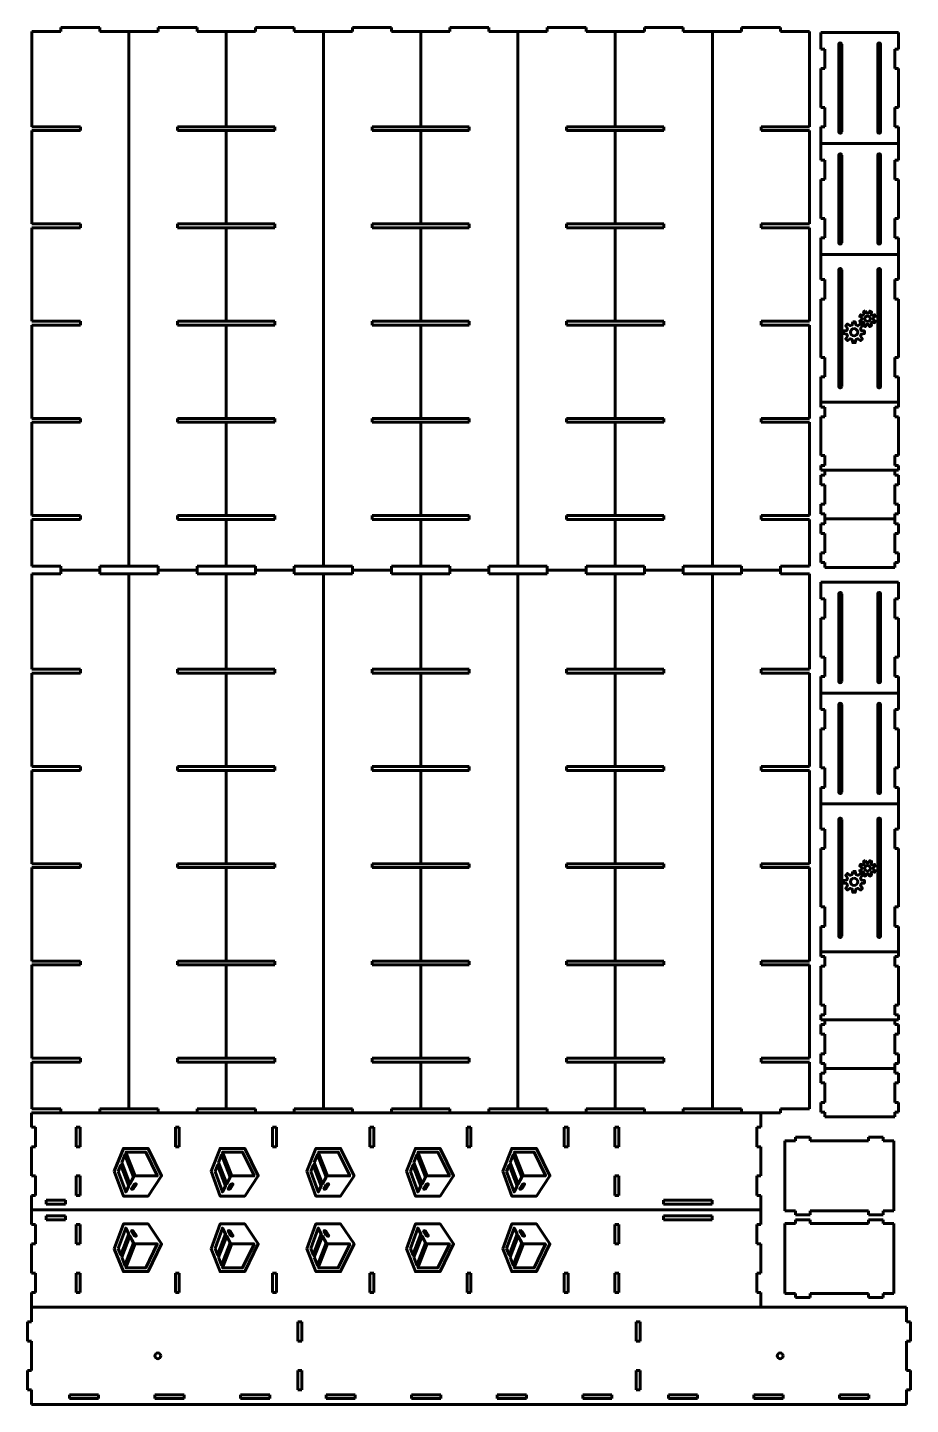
# Model space of a CAD drawing. Header units: millimetres. Extents: x -957 to -49, y -1472 to -56.
import ezdxf

# ---------------------------------------------------------------- set-up
doc = ezdxf.new("R2010")
doc.units = ezdxf.units.MM
doc.linetypes.add('K5LT_BASIC', pattern=[0])

# ---------------------------------------------------------------- blocks, each defined once
blk = doc.blocks.new('U0')
at = {"color": 150, "linetype": 'K5LT_BASIC', "lineweight": 60, "true_color": 0x0080ff}
for points, knots in [([(-95.2, -347.5), (-95.2, -347.5), (-97.1, -348.3), (-97.1, -348.3), (-96.6, -350.7), (-96.6, -350.7), (-97.1, -351), (-97.5, -351.5), (-97.8, -352), (-97.8, -352), (-100.2, -351.4), (-100.2, -351.4), (-101, -353.3), (-101, -353.3), (-99, -354.6), (-99, -354.6), (-99, -355.2), (-99, -355.8), (-99, -356.4), (-99, -356.4), (-101, -357.7), (-101, -357.7), (-100.3, -359.6), (-100.3, -359.6), (-97.8, -359), (-97.8, -359), (-97.5, -359.5), (-97.1, -359.9), (-96.6, -360.3), (-96.6, -360.3), (-97.2, -362.7), (-97.2, -362.7), (-95.3, -363.5), (-95.3, -363.5), (-93.9, -361.4), (-93.9, -361.4), (-93.4, -361.5), (-92.8, -361.5), (-92.2, -361.4), (-92.2, -361.4), (-90.9, -363.5), (-90.9, -363.5), (-89, -362.7), (-89, -362.7), (-89.5, -360.3), (-89.5, -360.3), (-89.1, -360), (-88.7, -359.5), (-88.3, -359), (-88.3, -359), (-85.9, -359.6), (-85.9, -359.6), (-85.1, -357.7), (-85.1, -357.7), (-87.2, -356.4), (-87.2, -356.4), (-87.1, -355.8), (-87.1, -355.2), (-87.2, -354.7), (-87.2, -354.7), (-85.1, -353.3), (-85.1, -353.3), (-85.9, -351.4), (-85.9, -351.4), (-88.3, -352), (-88.3, -352), (-88.6, -351.5), (-89, -351.1), (-89.5, -350.7), (-89.5, -350.7), (-88.9, -348.4), (-88.9, -348.4), (-90.8, -347.6), (-90.8, -347.6), (-92.1, -349.6), (-92.1, -349.6), (-92.7, -349.5), (-93.3, -349.5), (-93.9, -349.6), (-93.9, -349.6), (-95.2, -347.5), (-95.2, -347.5)], [0, 0, 0, 0, 0.03125, 0.03125, 0.0625, 0.0625, 0.0625, 0.09375, 0.09375, 0.09375, 0.125, 0.125, 0.15625, 0.15625, 0.1875, 0.1875, 0.1875, 0.21875, 0.21875, 0.21875, 0.25, 0.25, 0.28125, 0.28125, 0.3125, 0.3125, 0.3125, 0.34375, 0.34375, 0.34375, 0.375, 0.375, 0.40625, 0.40625, 0.4375, 0.4375, 0.4375, 0.46875, 0.46875, 0.46875, 0.5, 0.5, 0.53125, 0.53125, 0.5625, 0.5625, 0.5625, 0.59375, 0.59375, 0.59375, 0.625, 0.625, 0.65625, 0.65625, 0.6875, 0.6875, 0.6875, 0.71875, 0.71875, 0.71875, 0.75, 0.75, 0.78125, 0.78125, 0.8125, 0.8125, 0.8125, 0.84375, 0.84375, 0.84375, 0.875, 0.875, 0.90625, 0.90625, 0.9375, 0.9375, 0.9375, 0.96875, 0.96875, 0.96875, 1, 1, 1, 1]), ([(-93, -352.7), (-92.7, -352.7), (-92.3, -352.7), (-91.9, -352.9), (-90.5, -353.5), (-89.8, -355.1), (-91, -358.1), (-92.7, -358.7), (-95.6, -357.5), (-96.3, -355.9), (-95.7, -354.4), (-95.2, -353.3), (-94.2, -352.7), (-93, -352.7)], [0, 0, 0, 0, 0.2, 0.2, 0.2, 0.4, 0.4, 0.6, 0.6, 0.8, 0.8, 0.8, 1, 1, 1, 1]), ([(-108.3, -358.7), (-108.3, -358.7), (-108.8, -361.9), (-108.8, -361.9), (-109.6, -362.1), (-110.3, -362.4), (-111, -362.7), (-111, -362.7), (-113.6, -360.9), (-113.6, -360.9), (-115.5, -362.8), (-115.5, -362.8), (-113.7, -365.4), (-113.7, -365.4), (-114, -366), (-114.3, -366.8), (-114.5, -367.6), (-114.5, -367.6), (-117.7, -368.1), (-117.7, -368.1), (-117.7, -370.7), (-117.7, -370.7), (-114.5, -371.3), (-114.5, -371.3), (-114.3, -372.1), (-114.1, -372.8), (-113.7, -373.4), (-113.7, -373.4), (-115.5, -376), (-115.5, -376), (-113.6, -377.9), (-113.6, -377.9), (-111, -376.1), (-111, -376.1), (-110.3, -376.5), (-109.6, -376.8), (-108.8, -377), (-108.8, -377), (-108.3, -380.1), (-108.3, -380.1), (-105.7, -380.1), (-105.7, -380.1), (-105.1, -377), (-105.1, -377), (-104.3, -376.8), (-103.6, -376.5), (-103, -376.1), (-103, -376.1), (-100.3, -377.9), (-100.3, -377.9), (-98.4, -376), (-98.4, -376), (-100.3, -373.4), (-100.3, -373.4), (-99.9, -372.8), (-99.7, -372.1), (-99.5, -371.3), (-99.5, -371.3), (-96.3, -370.7), (-96.3, -370.7), (-96.3, -368.1), (-96.3, -368.1), (-99.5, -367.6), (-99.5, -367.6), (-99.7, -366.8), (-99.9, -366.1), (-100.3, -365.4), (-100.3, -365.4), (-98.5, -362.8), (-98.5, -362.8), (-100.4, -360.9), (-100.4, -360.9), (-103, -362.8), (-103, -362.8), (-103.6, -362.4), (-104.3, -362.1), (-105.1, -361.9), (-105.1, -361.9), (-105.7, -358.7), (-105.7, -358.7), (-108.3, -358.7), (-108.3, -358.7)], [0, 0, 0, 0, 0.03125, 0.03125, 0.03125, 0.0625, 0.0625, 0.0625, 0.09375, 0.09375, 0.125, 0.125, 0.15625, 0.15625, 0.15625, 0.1875, 0.1875, 0.1875, 0.21875, 0.21875, 0.25, 0.25, 0.28125, 0.28125, 0.28125, 0.3125, 0.3125, 0.3125, 0.34375, 0.34375, 0.375, 0.375, 0.40625, 0.40625, 0.40625, 0.4375, 0.4375, 0.4375, 0.46875, 0.46875, 0.5, 0.5, 0.53125, 0.53125, 0.53125, 0.5625, 0.5625, 0.5625, 0.59375, 0.59375, 0.625, 0.625, 0.65625, 0.65625, 0.65625, 0.6875, 0.6875, 0.6875, 0.71875, 0.71875, 0.75, 0.75, 0.78125, 0.78125, 0.78125, 0.8125, 0.8125, 0.8125, 0.84375, 0.84375, 0.875, 0.875, 0.90625, 0.90625, 0.90625, 0.9375, 0.9375, 0.9375, 0.96875, 0.96875, 1, 1, 1, 1]), ([(-107, -365.7), (-104.9, -365.7), (-103.2, -367.3), (-103.2, -371.5), (-104.9, -373.2), (-109, -373.2), (-110.7, -371.5), (-110.7, -367.3), (-109, -365.7), (-107, -365.7)], [0, 0, 0, 0, 0.25, 0.25, 0.5, 0.5, 0.75, 0.75, 1, 1, 1, 1]), ([(-95.2, -912.7), (-95.2, -912.7), (-97.1, -913.5), (-97.1, -913.5), (-96.6, -915.8), (-96.6, -915.8), (-97.1, -916.2), (-97.5, -916.6), (-97.8, -917.1), (-97.8, -917.1), (-100.2, -916.5), (-100.2, -916.5), (-101, -918.4), (-101, -918.4), (-99, -919.7), (-99, -919.7), (-99, -920.3), (-99, -920.9), (-99, -921.5), (-99, -921.5), (-101, -922.8), (-101, -922.8), (-100.3, -924.7), (-100.3, -924.7), (-97.8, -924.2), (-97.8, -924.2), (-97.5, -924.7), (-97.1, -925), (-96.6, -925.4), (-96.6, -925.4), (-97.2, -927.8), (-97.2, -927.8), (-95.3, -928.6), (-95.3, -928.6), (-93.9, -926.5), (-93.9, -926.5), (-93.4, -926.6), (-92.8, -926.6), (-92.2, -926.5), (-92.2, -926.5), (-90.9, -928.6), (-90.9, -928.6), (-89, -927.8), (-89, -927.8), (-89.5, -925.4), (-89.5, -925.4), (-89.1, -925.1), (-88.7, -924.7), (-88.3, -924.2), (-88.3, -924.2), (-85.9, -924.7), (-85.9, -924.7), (-85.1, -922.8), (-85.1, -922.8), (-87.2, -921.5), (-87.2, -921.5), (-87.1, -921), (-87.1, -920.4), (-87.2, -919.8), (-87.2, -919.8), (-85.1, -918.5), (-85.1, -918.5), (-85.9, -916.6), (-85.9, -916.6), (-88.3, -917.1), (-88.3, -917.1), (-88.6, -916.7), (-89, -916.2), (-89.5, -915.9), (-89.5, -915.9), (-88.9, -913.5), (-88.9, -913.5), (-90.8, -912.7), (-90.8, -912.7), (-92.1, -914.8), (-92.1, -914.8), (-92.7, -914.7), (-93.3, -914.7), (-93.9, -914.8), (-93.9, -914.8), (-95.2, -912.7), (-95.2, -912.7)], [0, 0, 0, 0, 0.03125, 0.03125, 0.0625, 0.0625, 0.0625, 0.09375, 0.09375, 0.09375, 0.125, 0.125, 0.15625, 0.15625, 0.1875, 0.1875, 0.1875, 0.21875, 0.21875, 0.21875, 0.25, 0.25, 0.28125, 0.28125, 0.3125, 0.3125, 0.3125, 0.34375, 0.34375, 0.34375, 0.375, 0.375, 0.40625, 0.40625, 0.4375, 0.4375, 0.4375, 0.46875, 0.46875, 0.46875, 0.5, 0.5, 0.53125, 0.53125, 0.5625, 0.5625, 0.5625, 0.59375, 0.59375, 0.59375, 0.625, 0.625, 0.65625, 0.65625, 0.6875, 0.6875, 0.6875, 0.71875, 0.71875, 0.71875, 0.75, 0.75, 0.78125, 0.78125, 0.8125, 0.8125, 0.8125, 0.84375, 0.84375, 0.84375, 0.875, 0.875, 0.90625, 0.90625, 0.9375, 0.9375, 0.9375, 0.96875, 0.96875, 0.96875, 1, 1, 1, 1]), ([(-93, -917.8), (-92.7, -917.8), (-92.3, -917.9), (-91.9, -918), (-90.5, -918.6), (-89.8, -920.3), (-91, -923.2), (-92.7, -923.9), (-95.6, -922.7), (-96.3, -921), (-95.7, -919.5), (-95.2, -918.4), (-94.2, -917.8), (-93, -917.8)], [0, 0, 0, 0, 0.2, 0.2, 0.2, 0.4, 0.4, 0.6, 0.6, 0.8, 0.8, 0.8, 1, 1, 1, 1]), ([(-108.3, -923.9), (-108.3, -923.9), (-108.8, -927), (-108.8, -927), (-109.6, -927.2), (-110.3, -927.5), (-111, -927.9), (-111, -927.9), (-113.6, -926), (-113.6, -926), (-115.5, -927.9), (-115.5, -927.9), (-113.7, -930.5), (-113.7, -930.5), (-114, -931.2), (-114.3, -931.9), (-114.5, -932.7), (-114.5, -932.7), (-117.7, -933.2), (-117.7, -933.2), (-117.7, -935.9), (-117.7, -935.9), (-114.5, -936.4), (-114.5, -936.4), (-114.3, -937.2), (-114.1, -937.9), (-113.7, -938.6), (-113.7, -938.6), (-115.5, -941.2), (-115.5, -941.2), (-113.6, -943.1), (-113.6, -943.1), (-111, -941.2), (-111, -941.2), (-110.3, -941.6), (-109.6, -941.9), (-108.8, -942.1), (-108.8, -942.1), (-108.3, -945.3), (-108.3, -945.3), (-105.7, -945.3), (-105.7, -945.3), (-105.1, -942.1), (-105.1, -942.1), (-104.3, -941.9), (-103.6, -941.6), (-103, -941.2), (-103, -941.2), (-100.3, -943.1), (-100.3, -943.1), (-98.4, -941.2), (-98.4, -941.2), (-100.3, -938.6), (-100.3, -938.6), (-99.9, -937.9), (-99.7, -937.2), (-99.5, -936.4), (-99.5, -936.4), (-96.3, -935.9), (-96.3, -935.9), (-96.3, -933.2), (-96.3, -933.2), (-99.5, -932.7), (-99.5, -932.7), (-99.7, -931.9), (-99.9, -931.2), (-100.3, -930.6), (-100.3, -930.6), (-98.5, -927.9), (-98.5, -927.9), (-100.4, -926), (-100.4, -926), (-103, -927.9), (-103, -927.9), (-103.6, -927.5), (-104.3, -927.2), (-105.1, -927), (-105.1, -927), (-105.7, -923.9), (-105.7, -923.9), (-108.3, -923.9), (-108.3, -923.9)], [0, 0, 0, 0, 0.03125, 0.03125, 0.03125, 0.0625, 0.0625, 0.0625, 0.09375, 0.09375, 0.125, 0.125, 0.15625, 0.15625, 0.15625, 0.1875, 0.1875, 0.1875, 0.21875, 0.21875, 0.25, 0.25, 0.28125, 0.28125, 0.28125, 0.3125, 0.3125, 0.3125, 0.34375, 0.34375, 0.375, 0.375, 0.40625, 0.40625, 0.40625, 0.4375, 0.4375, 0.4375, 0.46875, 0.46875, 0.5, 0.5, 0.53125, 0.53125, 0.53125, 0.5625, 0.5625, 0.5625, 0.59375, 0.59375, 0.625, 0.625, 0.65625, 0.65625, 0.65625, 0.6875, 0.6875, 0.6875, 0.71875, 0.71875, 0.75, 0.75, 0.78125, 0.78125, 0.78125, 0.8125, 0.8125, 0.8125, 0.84375, 0.84375, 0.875, 0.875, 0.90625, 0.90625, 0.90625, 0.9375, 0.9375, 0.9375, 0.96875, 0.96875, 1, 1, 1, 1]), ([(-107, -930.8), (-104.9, -930.8), (-103.2, -932.5), (-103.2, -936.6), (-104.9, -938.3), (-109, -938.3), (-110.7, -936.6), (-110.7, -932.5), (-109, -930.8), (-107, -930.8)], [0, 0, 0, 0, 0.25, 0.25, 0.5, 0.5, 0.75, 0.75, 1, 1, 1, 1])]:
    blk.add_open_spline(points, degree=3, knots=knots, dxfattribs=at)
blk = doc.blocks.new('U1')
at = {"color": 150, "linetype": 'K5LT_BASIC', "lineweight": 60, "true_color": 0x0080ff}
for p, q in [((-804.9, -1207), (-800.9, -1207)), ((-700.9, -1207), (-704.9, -1207)), ((-604.9, -1207), (-600.9, -1207)), ((-500.9, -1207), (-504.9, -1207))]:
    blk.add_line(p, q, dxfattribs=at)
for points, knots in [([(-867.7, -1232.2), (-867.7, -1232.2), (-858.4, -1208.7), (-858.4, -1208.7), (-833, -1208.7), (-833, -1208.7), (-819.1, -1237), (-819.1, -1237), (-833, -1257.8), (-833, -1257.8), (-858.4, -1257.8), (-858.4, -1257.8), (-867.7, -1232.2), (-867.7, -1232.2)], [0, 0, 0, 0, 0.166667, 0.166667, 0.333333, 0.333333, 0.5, 0.5, 0.666667, 0.666667, 0.833333, 0.833333, 1, 1, 1, 1]), ([(-860.1, -1223.3), (-860.1, -1223.3), (-851.6, -1245.2), (-851.6, -1245.2), (-847.9, -1238.2), (-847.9, -1238.2), (-856.9, -1215.2), (-856.9, -1215.2), (-860.1, -1223.3), (-860.1, -1223.3)], [0, 0, 0, 0, 0.25, 0.25, 0.5, 0.5, 0.75, 0.75, 1, 1, 1, 1]), ([(-855.9, -1212.6), (-855.9, -1212.6), (-846.3, -1237), (-846.3, -1237), (-823.6, -1237), (-823.6, -1237), (-823.5, -1236.7), (-823.5, -1236.7), (-835.4, -1212.5), (-835.4, -1212.5), (-855.8, -1212.5), (-855.8, -1212.5), (-855.9, -1212.6), (-855.9, -1212.6)], [0, 0, 0, 0, 0.166667, 0.166667, 0.333333, 0.333333, 0.5, 0.5, 0.666667, 0.666667, 0.833333, 0.833333, 1, 1, 1, 1]), ([(-768.2, -1232.2), (-768.2, -1232.2), (-758.9, -1208.7), (-758.9, -1208.7), (-733.5, -1208.7), (-733.5, -1208.7), (-719.6, -1237), (-719.6, -1237), (-733.5, -1257.8), (-733.5, -1257.8), (-758.9, -1257.8), (-758.9, -1257.8), (-768.2, -1232.2), (-768.2, -1232.2)], [0, 0, 0, 0, 0.166667, 0.166667, 0.333333, 0.333333, 0.5, 0.5, 0.666667, 0.666667, 0.833333, 0.833333, 1, 1, 1, 1]), ([(-760.6, -1223.3), (-760.6, -1223.3), (-752.1, -1245.2), (-752.1, -1245.2), (-748.4, -1238.2), (-748.4, -1238.2), (-757.4, -1215.2), (-757.4, -1215.2), (-760.6, -1223.3), (-760.6, -1223.3)], [0, 0, 0, 0, 0.25, 0.25, 0.5, 0.5, 0.75, 0.75, 1, 1, 1, 1]), ([(-756.3, -1212.6), (-756.3, -1212.6), (-746.8, -1237), (-746.8, -1237), (-724.1, -1237), (-724.1, -1237), (-723.9, -1236.7), (-723.9, -1236.7), (-735.9, -1212.5), (-735.9, -1212.5), (-756.3, -1212.5), (-756.3, -1212.5), (-756.3, -1212.6), (-756.3, -1212.6)], [0, 0, 0, 0, 0.166667, 0.166667, 0.333333, 0.333333, 0.5, 0.5, 0.666667, 0.666667, 0.833333, 0.833333, 1, 1, 1, 1]), ([(-669.7, -1232.2), (-669.7, -1232.2), (-660.4, -1208.7), (-660.4, -1208.7), (-635, -1208.7), (-635, -1208.7), (-621.1, -1237), (-621.1, -1237), (-635, -1257.8), (-635, -1257.8), (-660.4, -1257.8), (-660.4, -1257.8), (-669.7, -1232.2), (-669.7, -1232.2)], [0, 0, 0, 0, 0.166667, 0.166667, 0.333333, 0.333333, 0.5, 0.5, 0.666667, 0.666667, 0.833333, 0.833333, 1, 1, 1, 1]), ([(-662.1, -1223.3), (-662.1, -1223.3), (-653.6, -1245.2), (-653.6, -1245.2), (-649.9, -1238.2), (-649.9, -1238.2), (-658.9, -1215.2), (-658.9, -1215.2), (-662.1, -1223.3), (-662.1, -1223.3)], [0, 0, 0, 0, 0.25, 0.25, 0.5, 0.5, 0.75, 0.75, 1, 1, 1, 1]), ([(-657.9, -1212.6), (-657.9, -1212.6), (-648.3, -1237), (-648.3, -1237), (-625.7, -1237), (-625.7, -1237), (-625.5, -1236.7), (-625.5, -1236.7), (-637.4, -1212.5), (-637.4, -1212.5), (-657.8, -1212.5), (-657.8, -1212.5), (-657.9, -1212.6), (-657.9, -1212.6)], [0, 0, 0, 0, 0.166667, 0.166667, 0.333333, 0.333333, 0.5, 0.5, 0.666667, 0.666667, 0.833333, 0.833333, 1, 1, 1, 1]), ([(-567.3, -1232.2), (-567.3, -1232.2), (-558, -1208.7), (-558, -1208.7), (-532.6, -1208.7), (-532.6, -1208.7), (-518.7, -1237), (-518.7, -1237), (-532.6, -1257.8), (-532.6, -1257.8), (-558, -1257.8), (-558, -1257.8), (-567.3, -1232.2), (-567.3, -1232.2)], [0, 0, 0, 0, 0.166667, 0.166667, 0.333333, 0.333333, 0.5, 0.5, 0.666667, 0.666667, 0.833333, 0.833333, 1, 1, 1, 1]), ([(-559.7, -1223.3), (-559.7, -1223.3), (-551.2, -1245.2), (-551.2, -1245.2), (-547.5, -1238.2), (-547.5, -1238.2), (-556.5, -1215.2), (-556.5, -1215.2), (-559.7, -1223.3), (-559.7, -1223.3)], [0, 0, 0, 0, 0.25, 0.25, 0.5, 0.5, 0.75, 0.75, 1, 1, 1, 1]), ([(-555.5, -1212.6), (-555.5, -1212.6), (-545.9, -1237), (-545.9, -1237), (-523.2, -1237), (-523.2, -1237), (-523.1, -1236.7), (-523.1, -1236.7), (-535, -1212.5), (-535, -1212.5), (-555.4, -1212.5), (-555.4, -1212.5), (-555.5, -1212.6), (-555.5, -1212.6)], [0, 0, 0, 0, 0.166667, 0.166667, 0.333333, 0.333333, 0.5, 0.5, 0.666667, 0.666667, 0.833333, 0.833333, 1, 1, 1, 1]), ([(-468.3, -1232.2), (-468.3, -1232.2), (-459, -1208.7), (-459, -1208.7), (-433.6, -1208.7), (-433.6, -1208.7), (-419.7, -1237), (-419.7, -1237), (-433.6, -1257.8), (-433.6, -1257.8), (-459, -1257.8), (-459, -1257.8), (-468.3, -1232.2), (-468.3, -1232.2)], [0, 0, 0, 0, 0.166667, 0.166667, 0.333333, 0.333333, 0.5, 0.5, 0.666667, 0.666667, 0.833333, 0.833333, 1, 1, 1, 1]), ([(-460.7, -1223.3), (-460.7, -1223.3), (-452.2, -1245.2), (-452.2, -1245.2), (-448.5, -1238.2), (-448.5, -1238.2), (-457.5, -1215.2), (-457.5, -1215.2), (-460.7, -1223.3), (-460.7, -1223.3)], [0, 0, 0, 0, 0.25, 0.25, 0.5, 0.5, 0.75, 0.75, 1, 1, 1, 1]), ([(-456.5, -1212.6), (-456.5, -1212.6), (-446.9, -1237), (-446.9, -1237), (-424.3, -1237), (-424.3, -1237), (-424.1, -1236.7), (-424.1, -1236.7), (-436, -1212.5), (-436, -1212.5), (-456.4, -1212.5), (-456.4, -1212.5), (-456.5, -1212.6), (-456.5, -1212.6)], [0, 0, 0, 0, 0.166667, 0.166667, 0.333333, 0.333333, 0.5, 0.5, 0.666667, 0.666667, 0.833333, 0.833333, 1, 1, 1, 1]), ([(-863.6, -1232.3), (-863.6, -1232.3), (-856, -1253.5), (-856, -1253.5), (-852.8, -1247.5), (-852.8, -1247.5), (-861.1, -1226), (-861.1, -1226), (-863.6, -1232.3), (-863.6, -1232.3)], [0, 0, 0, 0, 0.25, 0.25, 0.5, 0.5, 0.75, 0.75, 1, 1, 1, 1]), ([(-764.1, -1232.3), (-764.1, -1232.3), (-756.5, -1253.5), (-756.5, -1253.5), (-753.3, -1247.5), (-753.3, -1247.5), (-761.6, -1226), (-761.6, -1226), (-764.1, -1232.3), (-764.1, -1232.3)], [0, 0, 0, 0, 0.25, 0.25, 0.5, 0.5, 0.75, 0.75, 1, 1, 1, 1]), ([(-665.6, -1232.3), (-665.6, -1232.3), (-658, -1253.5), (-658, -1253.5), (-654.8, -1247.5), (-654.8, -1247.5), (-663.1, -1226), (-663.1, -1226), (-665.6, -1232.3), (-665.6, -1232.3)], [0, 0, 0, 0, 0.25, 0.25, 0.5, 0.5, 0.75, 0.75, 1, 1, 1, 1]), ([(-563.2, -1232.3), (-563.2, -1232.3), (-555.6, -1253.5), (-555.6, -1253.5), (-552.4, -1247.5), (-552.4, -1247.5), (-560.7, -1226), (-560.7, -1226), (-563.2, -1232.3), (-563.2, -1232.3)], [0, 0, 0, 0, 0.25, 0.25, 0.5, 0.5, 0.75, 0.75, 1, 1, 1, 1]), ([(-464.2, -1232.3), (-464.2, -1232.3), (-456.6, -1253.5), (-456.6, -1253.5), (-453.4, -1247.5), (-453.4, -1247.5), (-461.7, -1226), (-461.7, -1226), (-464.2, -1232.3), (-464.2, -1232.3)], [0, 0, 0, 0, 0.25, 0.25, 0.5, 0.5, 0.75, 0.75, 1, 1, 1, 1]), ([(-850.1, -1250.3), (-850.1, -1250.6), (-849.9, -1250.8), (-849.4, -1250.8), (-848.9, -1250.8), (-848.1, -1250.5), (-847.8, -1250), (-847.8, -1250), (-845.3, -1246.2), (-845.3, -1246.2), (-844.9, -1245.6), (-845.2, -1245.1), (-846.5, -1245), (-847.4, -1245.5), (-847.7, -1246.1), (-847.7, -1246.1), (-850, -1249.9), (-850, -1249.9), (-850.1, -1250), (-850.1, -1250.2), (-850.1, -1250.3)], [0, 0, 0, 0, 0.142857, 0.142857, 0.142857, 0.285714, 0.285714, 0.285714, 0.428571, 0.428571, 0.428571, 0.571429, 0.571429, 0.714286, 0.714286, 0.714286, 0.857143, 0.857143, 0.857143, 1, 1, 1, 1]), ([(-750.6, -1250.3), (-750.6, -1250.6), (-750.4, -1250.8), (-749.9, -1250.8), (-749.3, -1250.8), (-748.6, -1250.5), (-748.3, -1250), (-748.3, -1250), (-745.8, -1246.2), (-745.8, -1246.2), (-745.4, -1245.6), (-745.6, -1245.1), (-747, -1245), (-747.8, -1245.5), (-748.2, -1246.1), (-748.2, -1246.1), (-750.4, -1249.9), (-750.4, -1249.9), (-750.5, -1250), (-750.6, -1250.2), (-750.6, -1250.3)], [0, 0, 0, 0, 0.142857, 0.142857, 0.142857, 0.285714, 0.285714, 0.285714, 0.428571, 0.428571, 0.428571, 0.571429, 0.571429, 0.714286, 0.714286, 0.714286, 0.857143, 0.857143, 0.857143, 1, 1, 1, 1]), ([(-652.1, -1250.3), (-652.1, -1250.6), (-651.9, -1250.8), (-651.5, -1250.8), (-650.9, -1250.8), (-650.1, -1250.5), (-649.8, -1250), (-649.8, -1250), (-647.3, -1246.2), (-647.3, -1246.2), (-646.9, -1245.6), (-647.2, -1245.1), (-648.5, -1245), (-649.4, -1245.5), (-649.7, -1246.1), (-649.7, -1246.1), (-652, -1249.9), (-652, -1249.9), (-652.1, -1250), (-652.1, -1250.2), (-652.1, -1250.3)], [0, 0, 0, 0, 0.142857, 0.142857, 0.142857, 0.285714, 0.285714, 0.285714, 0.428571, 0.428571, 0.428571, 0.571429, 0.571429, 0.714286, 0.714286, 0.714286, 0.857143, 0.857143, 0.857143, 1, 1, 1, 1]), ([(-549.7, -1250.3), (-549.7, -1250.6), (-549.5, -1250.8), (-549, -1250.8), (-548.4, -1250.8), (-547.7, -1250.5), (-547.4, -1250), (-547.4, -1250), (-544.9, -1246.2), (-544.9, -1246.2), (-544.5, -1245.6), (-544.8, -1245.1), (-546.1, -1245), (-547, -1245.5), (-547.3, -1246.1), (-547.3, -1246.1), (-549.6, -1249.9), (-549.6, -1249.9), (-549.6, -1250), (-549.7, -1250.2), (-549.7, -1250.3)], [0, 0, 0, 0, 0.142857, 0.142857, 0.142857, 0.285714, 0.285714, 0.285714, 0.428571, 0.428571, 0.428571, 0.571429, 0.571429, 0.714286, 0.714286, 0.714286, 0.857143, 0.857143, 0.857143, 1, 1, 1, 1]), ([(-450.7, -1250.3), (-450.7, -1250.6), (-450.5, -1250.8), (-450.1, -1250.8), (-449.5, -1250.8), (-448.7, -1250.5), (-448.4, -1250), (-448.4, -1250), (-445.9, -1246.2), (-445.9, -1246.2), (-445.5, -1245.6), (-445.8, -1245.1), (-447.1, -1245), (-448, -1245.5), (-448.3, -1246.1), (-448.3, -1246.1), (-450.6, -1249.9), (-450.6, -1249.9), (-450.7, -1250), (-450.7, -1250.2), (-450.7, -1250.3)], [0, 0, 0, 0, 0.142857, 0.142857, 0.142857, 0.285714, 0.285714, 0.285714, 0.428571, 0.428571, 0.428571, 0.571429, 0.571429, 0.714286, 0.714286, 0.714286, 0.857143, 0.857143, 0.857143, 1, 1, 1, 1])]:
    blk.add_open_spline(points, degree=3, knots=knots, dxfattribs=at)
blk = doc.blocks.new('U2')
at = {"color": 150, "linetype": 'K5LT_BASIC', "lineweight": 60, "true_color": 0x0080ff}
for p, q in [((-804.9, -1337), (-800.9, -1337)), ((-700.9, -1337), (-704.9, -1337)), ((-604.9, -1337), (-600.9, -1337)), ((-500.9, -1337), (-504.9, -1337))]:
    blk.add_line(p, q, dxfattribs=at)
for points, knots in [([(-867.7, -1311.9), (-867.7, -1311.9), (-858.4, -1335.4), (-858.4, -1335.4), (-833, -1335.4), (-833, -1335.4), (-819.1, -1307), (-819.1, -1307), (-833, -1286.3), (-833, -1286.3), (-858.4, -1286.3), (-858.4, -1286.3), (-867.7, -1311.9), (-867.7, -1311.9)], [0, 0, 0, 0, 0.166667, 0.166667, 0.333333, 0.333333, 0.5, 0.5, 0.666667, 0.666667, 0.833333, 0.833333, 1, 1, 1, 1]), ([(-768.2, -1311.9), (-768.2, -1311.9), (-758.9, -1335.4), (-758.9, -1335.4), (-733.5, -1335.4), (-733.5, -1335.4), (-719.6, -1307), (-719.6, -1307), (-733.5, -1286.3), (-733.5, -1286.3), (-758.9, -1286.3), (-758.9, -1286.3), (-768.2, -1311.9), (-768.2, -1311.9)], [0, 0, 0, 0, 0.166667, 0.166667, 0.333333, 0.333333, 0.5, 0.5, 0.666667, 0.666667, 0.833333, 0.833333, 1, 1, 1, 1]), ([(-669.7, -1311.9), (-669.7, -1311.9), (-660.4, -1335.4), (-660.4, -1335.4), (-635, -1335.4), (-635, -1335.4), (-621.1, -1307), (-621.1, -1307), (-635, -1286.3), (-635, -1286.3), (-660.4, -1286.3), (-660.4, -1286.3), (-669.7, -1311.9), (-669.7, -1311.9)], [0, 0, 0, 0, 0.166667, 0.166667, 0.333333, 0.333333, 0.5, 0.5, 0.666667, 0.666667, 0.833333, 0.833333, 1, 1, 1, 1]), ([(-567.3, -1311.9), (-567.3, -1311.9), (-558, -1335.4), (-558, -1335.4), (-532.6, -1335.4), (-532.6, -1335.4), (-518.7, -1307), (-518.7, -1307), (-532.6, -1286.3), (-532.6, -1286.3), (-558, -1286.3), (-558, -1286.3), (-567.3, -1311.9), (-567.3, -1311.9)], [0, 0, 0, 0, 0.166667, 0.166667, 0.333333, 0.333333, 0.5, 0.5, 0.666667, 0.666667, 0.833333, 0.833333, 1, 1, 1, 1]), ([(-468.3, -1311.9), (-468.3, -1311.9), (-459, -1335.4), (-459, -1335.4), (-433.6, -1335.4), (-433.6, -1335.4), (-419.7, -1307), (-419.7, -1307), (-433.6, -1286.3), (-433.6, -1286.3), (-459, -1286.3), (-459, -1286.3), (-468.3, -1311.9), (-468.3, -1311.9)], [0, 0, 0, 0, 0.166667, 0.166667, 0.333333, 0.333333, 0.5, 0.5, 0.666667, 0.666667, 0.833333, 0.833333, 1, 1, 1, 1]), ([(-863.6, -1311.8), (-863.6, -1311.8), (-856, -1290.6), (-856, -1290.6), (-852.8, -1296.6), (-852.8, -1296.6), (-861.1, -1318.1), (-861.1, -1318.1), (-863.6, -1311.8), (-863.6, -1311.8)], [0, 0, 0, 0, 0.25, 0.25, 0.5, 0.5, 0.75, 0.75, 1, 1, 1, 1]), ([(-860.1, -1320.7), (-860.1, -1320.7), (-851.6, -1298.8), (-851.6, -1298.8), (-847.9, -1305.9), (-847.9, -1305.9), (-856.9, -1328.9), (-856.9, -1328.9), (-860.1, -1320.7), (-860.1, -1320.7)], [0, 0, 0, 0, 0.25, 0.25, 0.5, 0.5, 0.75, 0.75, 1, 1, 1, 1]), ([(-850.1, -1293.8), (-850.1, -1293.5), (-849.9, -1293.3), (-849.4, -1293.3), (-848.9, -1293.3), (-848.1, -1293.6), (-847.8, -1294.1), (-847.8, -1294.1), (-845.3, -1297.9), (-845.3, -1297.9), (-844.9, -1298.5), (-845.2, -1299), (-846.5, -1299), (-847.4, -1298.6), (-847.7, -1298), (-847.7, -1298), (-850, -1294.2), (-850, -1294.2), (-850.1, -1294), (-850.1, -1293.9), (-850.1, -1293.8)], [0, 0, 0, 0, 0.142857, 0.142857, 0.142857, 0.285714, 0.285714, 0.285714, 0.428571, 0.428571, 0.428571, 0.571429, 0.571429, 0.714286, 0.714286, 0.714286, 0.857143, 0.857143, 0.857143, 1, 1, 1, 1]), ([(-764.1, -1311.8), (-764.1, -1311.8), (-756.5, -1290.6), (-756.5, -1290.6), (-753.3, -1296.6), (-753.3, -1296.6), (-761.6, -1318.1), (-761.6, -1318.1), (-764.1, -1311.8), (-764.1, -1311.8)], [0, 0, 0, 0, 0.25, 0.25, 0.5, 0.5, 0.75, 0.75, 1, 1, 1, 1]), ([(-760.6, -1320.7), (-760.6, -1320.7), (-752.1, -1298.8), (-752.1, -1298.8), (-748.4, -1305.9), (-748.4, -1305.9), (-757.4, -1328.9), (-757.4, -1328.9), (-760.6, -1320.7), (-760.6, -1320.7)], [0, 0, 0, 0, 0.25, 0.25, 0.5, 0.5, 0.75, 0.75, 1, 1, 1, 1]), ([(-750.6, -1293.8), (-750.6, -1293.5), (-750.4, -1293.3), (-749.9, -1293.3), (-749.3, -1293.3), (-748.6, -1293.6), (-748.3, -1294.1), (-748.3, -1294.1), (-745.8, -1297.9), (-745.8, -1297.9), (-745.4, -1298.5), (-745.6, -1299), (-747, -1299), (-747.8, -1298.6), (-748.2, -1298), (-748.2, -1298), (-750.4, -1294.2), (-750.4, -1294.2), (-750.5, -1294), (-750.6, -1293.9), (-750.6, -1293.8)], [0, 0, 0, 0, 0.142857, 0.142857, 0.142857, 0.285714, 0.285714, 0.285714, 0.428571, 0.428571, 0.428571, 0.571429, 0.571429, 0.714286, 0.714286, 0.714286, 0.857143, 0.857143, 0.857143, 1, 1, 1, 1]), ([(-665.6, -1311.8), (-665.6, -1311.8), (-658, -1290.6), (-658, -1290.6), (-654.8, -1296.6), (-654.8, -1296.6), (-663.1, -1318.1), (-663.1, -1318.1), (-665.6, -1311.8), (-665.6, -1311.8)], [0, 0, 0, 0, 0.25, 0.25, 0.5, 0.5, 0.75, 0.75, 1, 1, 1, 1]), ([(-662.1, -1320.7), (-662.1, -1320.7), (-653.6, -1298.8), (-653.6, -1298.8), (-649.9, -1305.9), (-649.9, -1305.9), (-658.9, -1328.9), (-658.9, -1328.9), (-662.1, -1320.7), (-662.1, -1320.7)], [0, 0, 0, 0, 0.25, 0.25, 0.5, 0.5, 0.75, 0.75, 1, 1, 1, 1]), ([(-652.1, -1293.8), (-652.1, -1293.5), (-651.9, -1293.3), (-651.5, -1293.3), (-650.9, -1293.3), (-650.1, -1293.6), (-649.8, -1294.1), (-649.8, -1294.1), (-647.3, -1297.9), (-647.3, -1297.9), (-646.9, -1298.5), (-647.2, -1299), (-648.5, -1299), (-649.4, -1298.6), (-649.7, -1298), (-649.7, -1298), (-652, -1294.2), (-652, -1294.2), (-652.1, -1294), (-652.1, -1293.9), (-652.1, -1293.8)], [0, 0, 0, 0, 0.142857, 0.142857, 0.142857, 0.285714, 0.285714, 0.285714, 0.428571, 0.428571, 0.428571, 0.571429, 0.571429, 0.714286, 0.714286, 0.714286, 0.857143, 0.857143, 0.857143, 1, 1, 1, 1]), ([(-563.2, -1311.8), (-563.2, -1311.8), (-555.6, -1290.6), (-555.6, -1290.6), (-552.4, -1296.6), (-552.4, -1296.6), (-560.7, -1318.1), (-560.7, -1318.1), (-563.2, -1311.8), (-563.2, -1311.8)], [0, 0, 0, 0, 0.25, 0.25, 0.5, 0.5, 0.75, 0.75, 1, 1, 1, 1]), ([(-559.7, -1320.7), (-559.7, -1320.7), (-551.2, -1298.8), (-551.2, -1298.8), (-547.5, -1305.9), (-547.5, -1305.9), (-556.5, -1328.9), (-556.5, -1328.9), (-559.7, -1320.7), (-559.7, -1320.7)], [0, 0, 0, 0, 0.25, 0.25, 0.5, 0.5, 0.75, 0.75, 1, 1, 1, 1]), ([(-549.7, -1293.8), (-549.7, -1293.5), (-549.5, -1293.3), (-549, -1293.3), (-548.4, -1293.3), (-547.7, -1293.6), (-547.4, -1294.1), (-547.4, -1294.1), (-544.9, -1297.9), (-544.9, -1297.9), (-544.5, -1298.5), (-544.8, -1299), (-546.1, -1299), (-547, -1298.6), (-547.3, -1298), (-547.3, -1298), (-549.6, -1294.2), (-549.6, -1294.2), (-549.6, -1294), (-549.7, -1293.9), (-549.7, -1293.8)], [0, 0, 0, 0, 0.142857, 0.142857, 0.142857, 0.285714, 0.285714, 0.285714, 0.428571, 0.428571, 0.428571, 0.571429, 0.571429, 0.714286, 0.714286, 0.714286, 0.857143, 0.857143, 0.857143, 1, 1, 1, 1]), ([(-464.2, -1311.8), (-464.2, -1311.8), (-456.6, -1290.6), (-456.6, -1290.6), (-453.4, -1296.6), (-453.4, -1296.6), (-461.7, -1318.1), (-461.7, -1318.1), (-464.2, -1311.8), (-464.2, -1311.8)], [0, 0, 0, 0, 0.25, 0.25, 0.5, 0.5, 0.75, 0.75, 1, 1, 1, 1]), ([(-460.7, -1320.7), (-460.7, -1320.7), (-452.2, -1298.8), (-452.2, -1298.8), (-448.5, -1305.9), (-448.5, -1305.9), (-457.5, -1328.9), (-457.5, -1328.9), (-460.7, -1320.7), (-460.7, -1320.7)], [0, 0, 0, 0, 0.25, 0.25, 0.5, 0.5, 0.75, 0.75, 1, 1, 1, 1]), ([(-450.7, -1293.8), (-450.7, -1293.5), (-450.5, -1293.3), (-450.1, -1293.3), (-449.5, -1293.3), (-448.7, -1293.6), (-448.4, -1294.1), (-448.4, -1294.1), (-445.9, -1297.9), (-445.9, -1297.9), (-445.5, -1298.5), (-445.8, -1299), (-447.1, -1299), (-448, -1298.6), (-448.3, -1298), (-448.3, -1298), (-450.6, -1294.2), (-450.6, -1294.2), (-450.7, -1294), (-450.7, -1293.9), (-450.7, -1293.8)], [0, 0, 0, 0, 0.142857, 0.142857, 0.142857, 0.285714, 0.285714, 0.285714, 0.428571, 0.428571, 0.428571, 0.571429, 0.571429, 0.714286, 0.714286, 0.714286, 0.857143, 0.857143, 0.857143, 1, 1, 1, 1]), ([(-855.9, -1331.5), (-855.9, -1331.5), (-846.3, -1307), (-846.3, -1307), (-823.6, -1307), (-823.6, -1307), (-823.5, -1307.3), (-823.5, -1307.3), (-835.4, -1331.6), (-835.4, -1331.6), (-855.8, -1331.6), (-855.8, -1331.6), (-855.9, -1331.5), (-855.9, -1331.5)], [0, 0, 0, 0, 0.166667, 0.166667, 0.333333, 0.333333, 0.5, 0.5, 0.666667, 0.666667, 0.833333, 0.833333, 1, 1, 1, 1]), ([(-756.3, -1331.5), (-756.3, -1331.5), (-746.8, -1307), (-746.8, -1307), (-724.1, -1307), (-724.1, -1307), (-723.9, -1307.3), (-723.9, -1307.3), (-735.9, -1331.6), (-735.9, -1331.6), (-756.3, -1331.6), (-756.3, -1331.6), (-756.3, -1331.5), (-756.3, -1331.5)], [0, 0, 0, 0, 0.166667, 0.166667, 0.333333, 0.333333, 0.5, 0.5, 0.666667, 0.666667, 0.833333, 0.833333, 1, 1, 1, 1]), ([(-657.9, -1331.5), (-657.9, -1331.5), (-648.3, -1307), (-648.3, -1307), (-625.7, -1307), (-625.7, -1307), (-625.5, -1307.3), (-625.5, -1307.3), (-637.4, -1331.6), (-637.4, -1331.6), (-657.8, -1331.6), (-657.8, -1331.6), (-657.9, -1331.5), (-657.9, -1331.5)], [0, 0, 0, 0, 0.166667, 0.166667, 0.333333, 0.333333, 0.5, 0.5, 0.666667, 0.666667, 0.833333, 0.833333, 1, 1, 1, 1]), ([(-555.5, -1331.5), (-555.5, -1331.5), (-545.9, -1307), (-545.9, -1307), (-523.2, -1307), (-523.2, -1307), (-523.1, -1307.3), (-523.1, -1307.3), (-535, -1331.6), (-535, -1331.6), (-555.4, -1331.6), (-555.4, -1331.6), (-555.5, -1331.5), (-555.5, -1331.5)], [0, 0, 0, 0, 0.166667, 0.166667, 0.333333, 0.333333, 0.5, 0.5, 0.666667, 0.666667, 0.833333, 0.833333, 1, 1, 1, 1]), ([(-456.5, -1331.5), (-456.5, -1331.5), (-446.9, -1307), (-446.9, -1307), (-424.3, -1307), (-424.3, -1307), (-424.1, -1307.3), (-424.1, -1307.3), (-436, -1331.6), (-436, -1331.6), (-456.4, -1331.6), (-456.4, -1331.6), (-456.5, -1331.5), (-456.5, -1331.5)], [0, 0, 0, 0, 0.166667, 0.166667, 0.333333, 0.333333, 0.5, 0.5, 0.666667, 0.666667, 0.833333, 0.833333, 1, 1, 1, 1])]:
    blk.add_open_spline(points, degree=3, knots=knots, dxfattribs=at)
blk = doc.blocks.new('U3')
at = {"color": 150, "linetype": 'K5LT_BASIC', "lineweight": 60, "true_color": 0x0080ff}
for p, q in [((-882.6, -56), (-922.6, -56)), ((-922.6, -56), (-922.6, -60)), ((-882.6, -60), (-882.6, -56)), ((-822.6, -56), (-822.6, -60)), ((-782.6, -56), (-822.6, -56)), ((-782.6, -60), (-782.6, -56)), ((-682.6, -56), (-722.6, -56)), ((-722.6, -56), (-722.6, -60)), ((-682.6, -60), (-682.6, -56)), ((-622.6, -56), (-622.6, -60)), ((-582.6, -56), (-622.6, -56)), ((-582.6, -60), (-582.6, -56)), ((-522.6, -56), (-522.6, -60)), ((-482.6, -56), (-522.6, -56)), ((-482.6, -60), (-482.6, -56)), ((-422.6, -56), (-422.6, -60)), ((-382.6, -56), (-422.6, -56)), ((-382.6, -60), (-382.6, -56)), ((-322.6, -56), (-322.6, -60)), ((-282.6, -56), (-322.6, -56)), ((-282.6, -60), (-282.6, -56)), ((-222.6, -56), (-222.6, -60)), ((-182.6, -56), (-222.6, -56)), ((-182.6, -60), (-182.6, -56)), ((-922.6, -60), (-952.6, -60)), ((-952.6, -60), (-952.6, -158)), ((-852.6, -60), (-882.6, -60)), ((-852.6, -610), (-852.6, -60)), ((-822.6, -60), (-852.6, -60)), ((-752.6, -60), (-782.6, -60)), ((-752.6, -158), (-752.6, -60)), ((-722.6, -60), (-752.6, -60)), ((-652.6, -60), (-682.6, -60)), ((-652.6, -610), (-652.6, -60)), ((-622.6, -60), (-652.6, -60)), ((-552.6, -60), (-582.6, -60)), ((-552.6, -158), (-552.6, -60)), ((-522.6, -60), (-552.6, -60)), ((-452.6, -60), (-482.6, -60)), ((-452.6, -610), (-452.6, -60)), ((-422.6, -60), (-452.6, -60)), ((-352.6, -60), (-382.6, -60)), ((-352.6, -158), (-352.6, -60)), ((-322.6, -60), (-352.6, -60)), ((-252.6, -60), (-282.6, -60)), ((-252.6, -610), (-252.6, -60)), ((-222.6, -60), (-252.6, -60)), ((-152.6, -60), (-182.6, -60)), ((-152.6, -158), (-152.6, -60)), ((-141.1, -78.3), (-141.1, -61.3)), ((-141.1, -61.3), (-61.1, -61.3)), ((-61.1, -61.3), (-61.1, -78.3)), ((-137.1, -78.3), (-141.1, -78.3)), ((-137.1, -98.3), (-137.1, -78.3)), ((-122.6, -73.3), (-122.6, -163.3)), ((-119.6, -163.3), (-119.6, -73.3)), ((-82.6, -163.3), (-82.6, -73.3)), ((-79.6, -73.3), (-79.6, -163.3)), ((-61.1, -78.3), (-65.1, -78.3)), ((-65.1, -78.3), (-65.1, -98.3)), ((-141.1, -138.3), (-141.1, -98.3)), ((-141.1, -98.3), (-137.1, -98.3)), ((-65.1, -98.3), (-61.1, -98.3)), ((-61.1, -98.3), (-61.1, -138.3)), ((-137.1, -138.3), (-141.1, -138.3)), ((-137.1, -158.3), (-137.1, -138.3)), ((-61.1, -138.3), (-65.1, -138.3)), ((-65.1, -138.3), (-65.1, -158.3)), ((-952.6, -158), (-902.6, -158)), ((-902.6, -162), (-952.6, -162)), ((-952.6, -162), (-952.6, -258)), ((-902.6, -158), (-902.6, -162)), ((-802.6, -162), (-802.6, -158)), ((-802.6, -158), (-752.6, -158)), ((-752.6, -162), (-802.6, -162)), ((-752.6, -158), (-702.6, -158)), ((-752.6, -258), (-752.6, -162)), ((-702.6, -162), (-752.6, -162)), ((-702.6, -158), (-702.6, -162)), ((-602.6, -162), (-602.6, -158)), ((-602.6, -158), (-552.6, -158)), ((-552.6, -162), (-602.6, -162)), ((-552.6, -158), (-502.6, -158)), ((-552.6, -258), (-552.6, -162)), ((-502.6, -162), (-552.6, -162)), ((-502.6, -158), (-502.6, -162)), ((-402.6, -162), (-402.6, -158)), ((-402.6, -158), (-352.6, -158)), ((-352.6, -162), (-402.6, -162)), ((-352.6, -158), (-302.6, -158)), ((-352.6, -258), (-352.6, -162)), ((-302.6, -162), (-352.6, -162)), ((-302.6, -158), (-302.6, -162)), ((-202.6, -162), (-202.6, -158)), ((-202.6, -158), (-152.6, -158)), ((-152.6, -162), (-202.6, -162)), ((-152.6, -258), (-152.6, -162)), ((-141.1, -175.3), (-141.1, -158.3)), ((-141.1, -158.3), (-137.1, -158.3)), ((-65.1, -158.3), (-61.1, -158.3)), ((-61.1, -158.3), (-61.1, -175.3)), ((-141.1, -192.3), (-141.1, -175.3)), ((-141.1, -175.3), (-61.1, -175.3)), ((-61.1, -175.3), (-61.1, -192.3)), ((-137.1, -192.3), (-141.1, -192.3)), ((-137.1, -212.3), (-137.1, -192.3)), ((-122.6, -187.3), (-122.6, -277.3)), ((-119.6, -277.3), (-119.6, -187.3)), ((-82.6, -277.3), (-82.6, -187.3)), ((-79.6, -187.3), (-79.6, -277.3)), ((-61.1, -192.3), (-65.1, -192.3)), ((-65.1, -192.3), (-65.1, -212.3)), ((-141.1, -252.3), (-141.1, -212.3)), ((-141.1, -212.3), (-137.1, -212.3)), ((-65.1, -212.3), (-61.1, -212.3)), ((-61.1, -212.3), (-61.1, -252.3)), ((-137.1, -252.3), (-141.1, -252.3)), ((-137.1, -272.3), (-137.1, -252.3)), ((-61.1, -252.3), (-65.1, -252.3)), ((-65.1, -252.3), (-65.1, -272.3)), ((-952.6, -258), (-902.6, -258)), ((-902.6, -262), (-952.6, -262)), ((-952.6, -262), (-952.6, -358)), ((-902.6, -258), (-902.6, -262)), ((-802.6, -262), (-802.6, -258)), ((-802.6, -258), (-752.6, -258)), ((-752.6, -262), (-802.6, -262)), ((-752.6, -258), (-702.6, -258)), ((-752.6, -358), (-752.6, -262)), ((-702.6, -262), (-752.6, -262)), ((-702.6, -258), (-702.6, -262)), ((-602.6, -262), (-602.6, -258)), ((-602.6, -258), (-552.6, -258)), ((-552.6, -262), (-602.6, -262)), ((-552.6, -258), (-502.6, -258)), ((-552.6, -358), (-552.6, -262)), ((-502.6, -262), (-552.6, -262)), ((-502.6, -258), (-502.6, -262)), ((-402.6, -262), (-402.6, -258)), ((-402.6, -258), (-352.6, -258)), ((-352.6, -262), (-402.6, -262)), ((-352.6, -258), (-302.6, -258)), ((-352.6, -358), (-352.6, -262)), ((-302.6, -262), (-352.6, -262)), ((-302.6, -258), (-302.6, -262)), ((-202.6, -262), (-202.6, -258)), ((-202.6, -258), (-152.6, -258)), ((-152.6, -262), (-202.6, -262)), ((-152.6, -358), (-152.6, -262)), ((-141.1, -289.3), (-141.1, -272.3)), ((-141.1, -272.3), (-137.1, -272.3)), ((-65.1, -272.3), (-61.1, -272.3)), ((-61.1, -272.3), (-61.1, -289.3)), ((-141.1, -315.3), (-141.1, -289.3)), ((-141.1, -289.3), (-61.1, -289.3)), ((-61.1, -289.3), (-61.1, -315.3)), ((-122.6, -305.3), (-122.6, -425.3)), ((-119.6, -425.3), (-119.6, -305.3)), ((-82.6, -425.3), (-82.6, -305.3)), ((-79.6, -305.3), (-79.6, -425.3)), ((-137.1, -315.3), (-141.1, -315.3)), ((-137.1, -335.3), (-137.1, -315.3)), ((-61.1, -315.3), (-65.1, -315.3)), ((-65.1, -315.3), (-65.1, -335.3)), ((-141.1, -395.3), (-141.1, -335.3)), ((-141.1, -335.3), (-137.1, -335.3)), ((-65.1, -335.3), (-61.1, -335.3)), ((-61.1, -335.3), (-61.1, -395.3)), ((-952.6, -358), (-902.6, -358)), ((-902.6, -362), (-952.6, -362)), ((-952.6, -362), (-952.6, -458)), ((-902.6, -358), (-902.6, -362)), ((-802.6, -362), (-802.6, -358)), ((-802.6, -358), (-752.6, -358)), ((-752.6, -362), (-802.6, -362)), ((-752.6, -358), (-702.6, -358)), ((-752.6, -458), (-752.6, -362)), ((-702.6, -362), (-752.6, -362)), ((-702.6, -358), (-702.6, -362)), ((-602.6, -362), (-602.6, -358)), ((-602.6, -358), (-552.6, -358)), ((-552.6, -362), (-602.6, -362)), ((-552.6, -358), (-502.6, -358)), ((-552.6, -458), (-552.6, -362)), ((-502.6, -362), (-552.6, -362)), ((-502.6, -358), (-502.6, -362)), ((-402.6, -362), (-402.6, -358)), ((-402.6, -358), (-352.6, -358)), ((-352.6, -362), (-402.6, -362)), ((-352.6, -358), (-302.6, -358)), ((-352.6, -458), (-352.6, -362)), ((-302.6, -362), (-352.6, -362)), ((-302.6, -358), (-302.6, -362)), ((-202.6, -362), (-202.6, -358)), ((-202.6, -358), (-152.6, -358)), ((-152.6, -362), (-202.6, -362)), ((-152.6, -458), (-152.6, -362)), ((-137.1, -395.3), (-141.1, -395.3)), ((-137.1, -415.3), (-137.1, -395.3)), ((-61.1, -395.3), (-65.1, -395.3)), ((-65.1, -395.3), (-65.1, -415.3)), ((-141.1, -441.3), (-141.1, -415.3)), ((-141.1, -415.3), (-137.1, -415.3)), ((-65.1, -415.3), (-61.1, -415.3)), ((-61.1, -415.3), (-61.1, -441.3)), ((-61.1, -441.3), (-141.1, -441.3)), ((-141.1, -441.3), (-141.1, -446.3)), ((-141.1, -446.3), (-137.1, -446.3)), ((-137.1, -446.3), (-137.1, -456.3)), ((-65.1, -456.3), (-65.1, -446.3)), ((-65.1, -446.3), (-61.1, -446.3)), ((-61.1, -446.3), (-61.1, -441.3)), ((-952.6, -458), (-902.6, -458)), ((-902.6, -462), (-952.6, -462)), ((-952.6, -462), (-952.6, -558)), ((-902.6, -458), (-902.6, -462)), ((-802.6, -462), (-802.6, -458)), ((-802.6, -458), (-752.6, -458)), ((-752.6, -462), (-802.6, -462)), ((-752.6, -458), (-702.6, -458)), ((-752.6, -558), (-752.6, -462)), ((-702.6, -462), (-752.6, -462)), ((-702.6, -458), (-702.6, -462)), ((-602.6, -462), (-602.6, -458)), ((-602.6, -458), (-552.6, -458)), ((-552.6, -462), (-602.6, -462)), ((-552.6, -458), (-502.6, -458)), ((-552.6, -558), (-552.6, -462)), ((-502.6, -462), (-552.6, -462)), ((-502.6, -458), (-502.6, -462)), ((-402.6, -462), (-402.6, -458)), ((-402.6, -458), (-352.6, -458)), ((-352.6, -462), (-402.6, -462)), ((-352.6, -458), (-302.6, -458)), ((-352.6, -558), (-352.6, -462)), ((-302.6, -462), (-352.6, -462)), ((-302.6, -458), (-302.6, -462)), ((-202.6, -462), (-202.6, -458)), ((-202.6, -458), (-152.6, -458)), ((-152.6, -462), (-202.6, -462)), ((-152.6, -558), (-152.6, -462)), ((-137.1, -456.3), (-141.1, -456.3)), ((-141.1, -456.3), (-141.1, -496.3)), ((-61.1, -456.3), (-65.1, -456.3)), ((-61.1, -496.3), (-61.1, -456.3)), ((-141.1, -496.3), (-137.1, -496.3)), ((-137.1, -506.3), (-141.1, -506.3)), ((-141.1, -506.3), (-141.1, -511.3)), ((-137.1, -496.3), (-137.1, -506.3)), ((-65.1, -506.3), (-65.1, -496.3)), ((-65.1, -496.3), (-61.1, -496.3)), ((-61.1, -506.3), (-65.1, -506.3)), ((-61.1, -511.3), (-61.1, -506.3)), ((-141.1, -511.3), (-137.1, -511.3)), ((-141.1, -526.3), (-141.1, -516.3)), ((-141.1, -516.3), (-137.1, -516.3)), ((-137.1, -516.3), (-137.1, -511.3)), ((-137.1, -511.3), (-65.1, -511.3)), ((-65.1, -511.3), (-65.1, -516.3)), ((-65.1, -511.3), (-61.1, -511.3)), ((-65.1, -516.3), (-61.1, -516.3)), ((-61.1, -516.3), (-61.1, -526.3)), ((-137.1, -526.3), (-141.1, -526.3)), ((-137.1, -546.3), (-137.1, -526.3)), ((-61.1, -526.3), (-65.1, -526.3)), ((-65.1, -526.3), (-65.1, -546.3)), ((-141.1, -556.3), (-141.1, -546.3)), ((-141.1, -546.3), (-137.1, -546.3)), ((-65.1, -546.3), (-61.1, -546.3)), ((-61.1, -546.3), (-61.1, -556.3)), ((-952.6, -558), (-902.6, -558)), ((-902.6, -562), (-952.6, -562)), ((-952.6, -562), (-952.6, -610)), ((-902.6, -558), (-902.6, -562)), ((-802.6, -562), (-802.6, -558)), ((-802.6, -558), (-752.6, -558)), ((-752.6, -562), (-802.6, -562)), ((-752.6, -558), (-702.6, -558)), ((-752.6, -610), (-752.6, -562)), ((-702.6, -562), (-752.6, -562)), ((-702.6, -558), (-702.6, -562)), ((-602.6, -562), (-602.6, -558)), ((-602.6, -558), (-552.6, -558)), ((-552.6, -562), (-602.6, -562)), ((-552.6, -558), (-502.6, -558)), ((-552.6, -610), (-552.6, -562)), ((-502.6, -562), (-552.6, -562)), ((-502.6, -558), (-502.6, -562)), ((-402.6, -562), (-402.6, -558)), ((-402.6, -558), (-352.6, -558)), ((-352.6, -562), (-402.6, -562)), ((-352.6, -558), (-302.6, -558)), ((-352.6, -610), (-352.6, -562)), ((-302.6, -562), (-352.6, -562)), ((-302.6, -558), (-302.6, -562)), ((-202.6, -562), (-202.6, -558)), ((-202.6, -558), (-152.6, -558)), ((-152.6, -562), (-202.6, -562)), ((-152.6, -610), (-152.6, -562)), ((-137.1, -556.3), (-141.1, -556.3)), ((-141.1, -576.3), (-141.1, -566.3)), ((-141.1, -566.3), (-137.1, -566.3)), ((-137.1, -561.3), (-137.1, -556.3)), ((-65.1, -561.3), (-137.1, -561.3)), ((-137.1, -566.3), (-137.1, -561.3)), ((-61.1, -556.3), (-65.1, -556.3)), ((-65.1, -556.3), (-65.1, -561.3)), ((-65.1, -561.3), (-65.1, -566.3)), ((-65.1, -566.3), (-61.1, -566.3)), ((-61.1, -566.3), (-61.1, -576.3)), ((-137.1, -576.3), (-141.1, -576.3)), ((-137.1, -596.3), (-137.1, -576.3)), ((-61.1, -576.3), (-65.1, -576.3)), ((-65.1, -576.3), (-65.1, -596.3)), ((-141.1, -606.3), (-141.1, -596.3)), ((-141.1, -596.3), (-137.1, -596.3)), ((-137.1, -606.3), (-141.1, -606.3)), ((-137.1, -611.3), (-137.1, -606.3)), ((-65.1, -596.3), (-61.1, -596.3)), ((-61.1, -606.3), (-65.1, -606.3)), ((-65.1, -606.3), (-65.1, -611.3)), ((-61.1, -596.3), (-61.1, -606.3)), ((-952.6, -610), (-922.6, -610)), ((-922.6, -618), (-952.6, -618)), ((-952.6, -618), (-952.6, -716)), ((-922.6, -610), (-922.6, -614)), ((-882.6, -614), (-922.6, -614)), ((-922.6, -614), (-922.6, -618)), ((-882.6, -614), (-882.6, -610)), ((-882.6, -610), (-852.6, -610)), ((-882.6, -618), (-882.6, -614)), ((-852.6, -618), (-882.6, -618)), ((-852.6, -610), (-822.6, -610)), ((-852.6, -1168), (-852.6, -618)), ((-822.6, -618), (-852.6, -618)), ((-822.6, -610), (-822.6, -614)), ((-782.6, -614), (-822.6, -614)), ((-822.6, -614), (-822.6, -618)), ((-782.6, -614), (-782.6, -610)), ((-782.6, -610), (-752.6, -610)), ((-782.6, -618), (-782.6, -614)), ((-752.6, -618), (-782.6, -618)), ((-752.6, -610), (-722.6, -610)), ((-752.6, -716), (-752.6, -618)), ((-722.6, -618), (-752.6, -618)), ((-722.6, -610), (-722.6, -614)), ((-682.6, -614), (-722.6, -614)), ((-722.6, -614), (-722.6, -618)), ((-682.6, -614), (-682.6, -610)), ((-682.6, -610), (-652.6, -610)), ((-682.6, -618), (-682.6, -614)), ((-652.6, -618), (-682.6, -618)), ((-652.6, -610), (-622.6, -610)), ((-652.6, -1168), (-652.6, -618)), ((-622.6, -618), (-652.6, -618)), ((-622.6, -610), (-622.6, -614)), ((-582.6, -614), (-622.6, -614)), ((-622.6, -614), (-622.6, -618)), ((-582.6, -614), (-582.6, -610)), ((-582.6, -610), (-552.6, -610)), ((-582.6, -618), (-582.6, -614)), ((-552.6, -618), (-582.6, -618)), ((-552.6, -610), (-522.6, -610)), ((-552.6, -716), (-552.6, -618)), ((-522.6, -618), (-552.6, -618)), ((-522.6, -610), (-522.6, -614)), ((-482.6, -614), (-522.6, -614)), ((-522.6, -614), (-522.6, -618)), ((-482.6, -614), (-482.6, -610)), ((-482.6, -610), (-452.6, -610)), ((-482.6, -618), (-482.6, -614)), ((-452.6, -618), (-482.6, -618)), ((-452.6, -610), (-422.6, -610)), ((-452.6, -1168), (-452.6, -618)), ((-422.6, -618), (-452.6, -618)), ((-422.6, -610), (-422.6, -614)), ((-382.6, -614), (-422.6, -614)), ((-422.6, -614), (-422.6, -618)), ((-382.6, -614), (-382.6, -610)), ((-382.6, -610), (-352.6, -610)), ((-382.6, -618), (-382.6, -614)), ((-352.6, -618), (-382.6, -618)), ((-352.6, -610), (-322.6, -610)), ((-352.6, -716), (-352.6, -618)), ((-322.6, -618), (-352.6, -618)), ((-322.6, -610), (-322.6, -614)), ((-282.6, -614), (-322.6, -614)), ((-322.6, -614), (-322.6, -618)), ((-282.6, -614), (-282.6, -610)), ((-282.6, -610), (-252.6, -610)), ((-282.6, -618), (-282.6, -614)), ((-252.6, -618), (-282.6, -618)), ((-252.6, -610), (-222.6, -610)), ((-252.6, -1168), (-252.6, -618)), ((-222.6, -618), (-252.6, -618)), ((-222.6, -610), (-222.6, -614)), ((-182.6, -614), (-222.6, -614)), ((-222.6, -614), (-222.6, -618)), ((-182.6, -614), (-182.6, -610)), ((-182.6, -610), (-152.6, -610)), ((-182.6, -618), (-182.6, -614)), ((-152.6, -618), (-182.6, -618)), ((-152.6, -716), (-152.6, -618)), ((-65.1, -611.3), (-137.1, -611.3)), ((-141.1, -643.4), (-141.1, -626.4)), ((-141.1, -626.4), (-61.1, -626.4)), ((-61.1, -626.4), (-61.1, -643.4)), ((-137.1, -643.4), (-141.1, -643.4)), ((-137.1, -663.4), (-137.1, -643.4)), ((-122.6, -638.4), (-122.6, -728.4)), ((-119.6, -728.4), (-119.6, -638.4)), ((-82.6, -728.4), (-82.6, -638.4)), ((-79.6, -638.4), (-79.6, -728.4)), ((-61.1, -643.4), (-65.1, -643.4)), ((-65.1, -643.4), (-65.1, -663.4)), ((-141.1, -703.4), (-141.1, -663.4)), ((-141.1, -663.4), (-137.1, -663.4)), ((-65.1, -663.4), (-61.1, -663.4)), ((-61.1, -663.4), (-61.1, -703.4)), ((-137.1, -703.4), (-141.1, -703.4)), ((-137.1, -723.4), (-137.1, -703.4)), ((-61.1, -703.4), (-65.1, -703.4)), ((-65.1, -703.4), (-65.1, -723.4)), ((-952.6, -716), (-902.6, -716)), ((-902.6, -720), (-952.6, -720)), ((-952.6, -720), (-952.6, -816)), ((-902.6, -716), (-902.6, -720)), ((-802.6, -720), (-802.6, -716)), ((-802.6, -716), (-752.6, -716)), ((-752.6, -720), (-802.6, -720)), ((-752.6, -716), (-702.6, -716)), ((-752.6, -816), (-752.6, -720)), ((-702.6, -720), (-752.6, -720)), ((-702.6, -716), (-702.6, -720)), ((-602.6, -720), (-602.6, -716)), ((-602.6, -716), (-552.6, -716)), ((-552.6, -720), (-602.6, -720)), ((-552.6, -716), (-502.6, -716)), ((-552.6, -816), (-552.6, -720)), ((-502.6, -720), (-552.6, -720)), ((-502.6, -716), (-502.6, -720)), ((-402.6, -720), (-402.6, -716)), ((-402.6, -716), (-352.6, -716)), ((-352.6, -720), (-402.6, -720)), ((-352.6, -716), (-302.6, -716)), ((-352.6, -816), (-352.6, -720)), ((-302.6, -720), (-352.6, -720)), ((-302.6, -716), (-302.6, -720)), ((-202.6, -720), (-202.6, -716)), ((-202.6, -716), (-152.6, -716)), ((-152.6, -720), (-202.6, -720)), ((-152.6, -816), (-152.6, -720)), ((-141.1, -740.4), (-141.1, -723.4)), ((-141.1, -723.4), (-137.1, -723.4)), ((-65.1, -723.4), (-61.1, -723.4)), ((-61.1, -723.4), (-61.1, -740.4)), ((-141.1, -757.4), (-141.1, -740.4)), ((-141.1, -740.4), (-61.1, -740.4)), ((-61.1, -740.4), (-61.1, -757.4)), ((-137.1, -757.4), (-141.1, -757.4)), ((-137.1, -777.4), (-137.1, -757.4)), ((-122.6, -752.4), (-122.6, -842.4)), ((-119.6, -842.4), (-119.6, -752.4)), ((-82.6, -842.4), (-82.6, -752.4)), ((-79.6, -752.4), (-79.6, -842.4)), ((-61.1, -757.4), (-65.1, -757.4)), ((-65.1, -757.4), (-65.1, -777.4)), ((-141.1, -817.4), (-141.1, -777.4)), ((-141.1, -777.4), (-137.1, -777.4)), ((-65.1, -777.4), (-61.1, -777.4)), ((-61.1, -777.4), (-61.1, -817.4)), ((-952.6, -816), (-902.6, -816)), ((-902.6, -820), (-952.6, -820)), ((-952.6, -820), (-952.6, -916)), ((-902.6, -816), (-902.6, -820)), ((-802.6, -820), (-802.6, -816)), ((-802.6, -816), (-752.6, -816)), ((-752.6, -820), (-802.6, -820)), ((-752.6, -816), (-702.6, -816)), ((-752.6, -916), (-752.6, -820)), ((-702.6, -820), (-752.6, -820)), ((-702.6, -816), (-702.6, -820)), ((-602.6, -820), (-602.6, -816)), ((-602.6, -816), (-552.6, -816)), ((-552.6, -820), (-602.6, -820)), ((-552.6, -816), (-502.6, -816)), ((-552.6, -916), (-552.6, -820)), ((-502.6, -820), (-552.6, -820)), ((-502.6, -816), (-502.6, -820)), ((-402.6, -820), (-402.6, -816)), ((-402.6, -816), (-352.6, -816)), ((-352.6, -820), (-402.6, -820)), ((-352.6, -816), (-302.6, -816)), ((-352.6, -916), (-352.6, -820)), ((-302.6, -820), (-352.6, -820)), ((-302.6, -816), (-302.6, -820)), ((-202.6, -820), (-202.6, -816)), ((-202.6, -816), (-152.6, -816)), ((-152.6, -820), (-202.6, -820)), ((-152.6, -916), (-152.6, -820)), ((-137.1, -817.4), (-141.1, -817.4)), ((-137.1, -837.4), (-137.1, -817.4)), ((-61.1, -817.4), (-65.1, -817.4)), ((-65.1, -817.4), (-65.1, -837.4)), ((-141.1, -854.4), (-141.1, -837.4)), ((-141.1, -837.4), (-137.1, -837.4)), ((-65.1, -837.4), (-61.1, -837.4)), ((-61.1, -837.4), (-61.1, -854.4)), ((-141.1, -880.4), (-141.1, -854.4)), ((-141.1, -854.4), (-61.1, -854.4)), ((-61.1, -854.4), (-61.1, -880.4)), ((-122.6, -870.4), (-122.6, -990.4)), ((-119.6, -990.4), (-119.6, -870.4)), ((-82.6, -990.4), (-82.6, -870.4)), ((-79.6, -870.4), (-79.6, -990.4)), ((-137.1, -880.4), (-141.1, -880.4)), ((-137.1, -900.4), (-137.1, -880.4)), ((-61.1, -880.4), (-65.1, -880.4)), ((-65.1, -880.4), (-65.1, -900.4)), ((-141.1, -960.4), (-141.1, -900.4)), ((-141.1, -900.4), (-137.1, -900.4)), ((-65.1, -900.4), (-61.1, -900.4)), ((-61.1, -900.4), (-61.1, -960.4)), ((-952.6, -916), (-902.6, -916)), ((-902.6, -920), (-952.6, -920)), ((-952.6, -920), (-952.6, -1016)), ((-902.6, -916), (-902.6, -920)), ((-802.6, -920), (-802.6, -916)), ((-802.6, -916), (-752.6, -916)), ((-752.6, -920), (-802.6, -920)), ((-752.6, -916), (-702.6, -916)), ((-752.6, -1016), (-752.6, -920)), ((-702.6, -920), (-752.6, -920)), ((-702.6, -916), (-702.6, -920)), ((-602.6, -920), (-602.6, -916)), ((-602.6, -916), (-552.6, -916)), ((-552.6, -920), (-602.6, -920)), ((-552.6, -916), (-502.6, -916)), ((-552.6, -1016), (-552.6, -920)), ((-502.6, -920), (-552.6, -920)), ((-502.6, -916), (-502.6, -920)), ((-402.6, -920), (-402.6, -916)), ((-402.6, -916), (-352.6, -916)), ((-352.6, -920), (-402.6, -920)), ((-352.6, -916), (-302.6, -916)), ((-352.6, -1016), (-352.6, -920)), ((-302.6, -920), (-352.6, -920)), ((-302.6, -916), (-302.6, -920)), ((-202.6, -920), (-202.6, -916)), ((-202.6, -916), (-152.6, -916)), ((-152.6, -920), (-202.6, -920)), ((-152.6, -1016), (-152.6, -920)), ((-137.1, -960.4), (-141.1, -960.4)), ((-137.1, -980.4), (-137.1, -960.4)), ((-61.1, -960.4), (-65.1, -960.4)), ((-65.1, -960.4), (-65.1, -980.4)), ((-141.1, -1006.4), (-141.1, -980.4)), ((-141.1, -980.4), (-137.1, -980.4)), ((-65.1, -980.4), (-61.1, -980.4)), ((-61.1, -980.4), (-61.1, -1006.4)), ((-952.6, -1016), (-902.6, -1016)), ((-902.6, -1016), (-902.6, -1020)), ((-802.6, -1020), (-802.6, -1016)), ((-802.6, -1016), (-752.6, -1016)), ((-752.6, -1016), (-702.6, -1016)), ((-702.6, -1016), (-702.6, -1020)), ((-602.6, -1020), (-602.6, -1016)), ((-602.6, -1016), (-552.6, -1016)), ((-552.6, -1016), (-502.6, -1016)), ((-502.6, -1016), (-502.6, -1020)), ((-402.6, -1020), (-402.6, -1016)), ((-402.6, -1016), (-352.6, -1016)), ((-352.6, -1016), (-302.6, -1016)), ((-302.6, -1016), (-302.6, -1020)), ((-202.6, -1020), (-202.6, -1016)), ((-202.6, -1016), (-152.6, -1016)), ((-61.1, -1006.4), (-141.1, -1006.4)), ((-141.1, -1006.4), (-141.1, -1011.4)), ((-141.1, -1011.4), (-137.1, -1011.4)), ((-137.1, -1011.4), (-137.1, -1021.4)), ((-65.1, -1021.4), (-65.1, -1011.4)), ((-65.1, -1011.4), (-61.1, -1011.4)), ((-61.1, -1011.4), (-61.1, -1006.4)), ((-902.6, -1020), (-952.6, -1020)), ((-952.6, -1020), (-952.6, -1116)), ((-752.6, -1020), (-802.6, -1020)), ((-752.6, -1116), (-752.6, -1020)), ((-702.6, -1020), (-752.6, -1020)), ((-552.6, -1020), (-602.6, -1020)), ((-552.6, -1116), (-552.6, -1020)), ((-502.6, -1020), (-552.6, -1020)), ((-352.6, -1020), (-402.6, -1020)), ((-352.6, -1116), (-352.6, -1020)), ((-302.6, -1020), (-352.6, -1020)), ((-152.6, -1020), (-202.6, -1020)), ((-152.6, -1116), (-152.6, -1020)), ((-137.1, -1021.4), (-141.1, -1021.4)), ((-141.1, -1021.4), (-141.1, -1061.4)), ((-61.1, -1021.4), (-65.1, -1021.4)), ((-61.1, -1061.4), (-61.1, -1021.4)), ((-141.1, -1061.4), (-137.1, -1061.4)), ((-137.1, -1061.4), (-137.1, -1071.4)), ((-65.1, -1071.4), (-65.1, -1061.4)), ((-65.1, -1061.4), (-61.1, -1061.4)), ((-137.1, -1071.4), (-141.1, -1071.4)), ((-141.1, -1071.4), (-141.1, -1076.4)), ((-61.1, -1071.4), (-65.1, -1071.4)), ((-61.1, -1076.4), (-61.1, -1071.4)), ((-141.1, -1076.4), (-137.1, -1076.4)), ((-141.1, -1091.4), (-141.1, -1081.4)), ((-141.1, -1081.4), (-137.1, -1081.4)), ((-137.1, -1081.4), (-137.1, -1076.4)), ((-137.1, -1076.4), (-65.1, -1076.4)), ((-65.1, -1076.4), (-65.1, -1081.4)), ((-65.1, -1076.4), (-61.1, -1076.4)), ((-65.1, -1081.4), (-61.1, -1081.4)), ((-61.1, -1081.4), (-61.1, -1091.4)), ((-137.1, -1091.4), (-141.1, -1091.4)), ((-137.1, -1111.4), (-137.1, -1091.4)), ((-61.1, -1091.4), (-65.1, -1091.4)), ((-65.1, -1091.4), (-65.1, -1111.4)), ((-952.6, -1116), (-902.6, -1116)), ((-902.6, -1116), (-902.6, -1120)), ((-802.6, -1120), (-802.6, -1116)), ((-802.6, -1116), (-752.6, -1116)), ((-752.6, -1116), (-702.6, -1116)), ((-702.6, -1116), (-702.6, -1120)), ((-602.6, -1120), (-602.6, -1116)), ((-602.6, -1116), (-552.6, -1116)), ((-552.6, -1116), (-502.6, -1116)), ((-502.6, -1116), (-502.6, -1120)), ((-402.6, -1120), (-402.6, -1116)), ((-402.6, -1116), (-352.6, -1116)), ((-352.6, -1116), (-302.6, -1116)), ((-302.6, -1116), (-302.6, -1120)), ((-202.6, -1120), (-202.6, -1116)), ((-202.6, -1116), (-152.6, -1116)), ((-141.1, -1121.4), (-141.1, -1111.4)), ((-141.1, -1111.4), (-137.1, -1111.4)), ((-65.1, -1111.4), (-61.1, -1111.4)), ((-61.1, -1111.4), (-61.1, -1121.4)), ((-902.6, -1120), (-952.6, -1120)), ((-952.6, -1120), (-952.6, -1168)), ((-752.6, -1120), (-802.6, -1120)), ((-752.6, -1168), (-752.6, -1120)), ((-702.6, -1120), (-752.6, -1120)), ((-552.6, -1120), (-602.6, -1120)), ((-552.6, -1168), (-552.6, -1120)), ((-502.6, -1120), (-552.6, -1120)), ((-352.6, -1120), (-402.6, -1120)), ((-352.6, -1168), (-352.6, -1120)), ((-302.6, -1120), (-352.6, -1120)), ((-152.6, -1120), (-202.6, -1120)), ((-152.6, -1168), (-152.6, -1120)), ((-137.1, -1121.4), (-141.1, -1121.4)), ((-141.1, -1141.4), (-141.1, -1131.4)), ((-141.1, -1131.4), (-137.1, -1131.4)), ((-137.1, -1126.4), (-137.1, -1121.4)), ((-65.1, -1126.4), (-137.1, -1126.4)), ((-137.1, -1131.4), (-137.1, -1126.4)), ((-61.1, -1121.4), (-65.1, -1121.4)), ((-65.1, -1121.4), (-65.1, -1126.4)), ((-65.1, -1126.4), (-65.1, -1131.4)), ((-65.1, -1131.4), (-61.1, -1131.4)), ((-61.1, -1131.4), (-61.1, -1141.4)), ((-137.1, -1141.4), (-141.1, -1141.4)), ((-137.1, -1161.4), (-137.1, -1141.4)), ((-61.1, -1141.4), (-65.1, -1141.4)), ((-65.1, -1141.4), (-65.1, -1161.4)), ((-952.9, -1187), (-952.9, -1172)), ((-952.9, -1172), (-202.9, -1172)), ((-952.6, -1168), (-922.6, -1168)), ((-922.6, -1168), (-922.6, -1172)), ((-882.6, -1172), (-882.6, -1168)), ((-882.6, -1168), (-852.6, -1168)), ((-852.6, -1168), (-822.6, -1168)), ((-822.6, -1168), (-822.6, -1172)), ((-782.6, -1172), (-782.6, -1168)), ((-782.6, -1168), (-752.6, -1168)), ((-752.6, -1168), (-722.6, -1168)), ((-722.6, -1168), (-722.6, -1172)), ((-682.6, -1172), (-682.6, -1168)), ((-682.6, -1168), (-652.6, -1168)), ((-652.6, -1168), (-622.6, -1168)), ((-622.6, -1168), (-622.6, -1172)), ((-582.6, -1172), (-582.6, -1168)), ((-582.6, -1168), (-552.6, -1168)), ((-552.6, -1168), (-522.6, -1168)), ((-522.6, -1168), (-522.6, -1172)), ((-482.6, -1172), (-482.6, -1168)), ((-482.6, -1168), (-452.6, -1168)), ((-452.6, -1168), (-422.6, -1168)), ((-422.6, -1168), (-422.6, -1172)), ((-382.6, -1172), (-382.6, -1168)), ((-382.6, -1168), (-352.6, -1168)), ((-352.6, -1168), (-322.6, -1168)), ((-322.6, -1168), (-322.6, -1172)), ((-282.6, -1172), (-282.6, -1168)), ((-282.6, -1168), (-252.6, -1168)), ((-252.6, -1168), (-222.6, -1168)), ((-222.6, -1168), (-222.6, -1172)), ((-202.9, -1172), (-182.6, -1172)), ((-202.9, -1172), (-202.9, -1187)), ((-182.6, -1172), (-182.6, -1168)), ((-182.6, -1168), (-152.6, -1168)), ((-141.1, -1171.4), (-141.1, -1161.4)), ((-141.1, -1161.4), (-137.1, -1161.4)), ((-137.1, -1171.4), (-141.1, -1171.4)), ((-137.1, -1176.4), (-137.1, -1171.4)), ((-65.1, -1161.4), (-61.1, -1161.4)), ((-61.1, -1171.4), (-65.1, -1171.4)), ((-65.1, -1171.4), (-65.1, -1176.4)), ((-61.1, -1161.4), (-61.1, -1171.4)), ((-948.9, -1187), (-952.9, -1187)), ((-948.9, -1207), (-948.9, -1187)), ((-906.9, -1207), (-906.9, -1187)), ((-906.9, -1187), (-902.9, -1187)), ((-902.9, -1187), (-902.9, -1207)), ((-804.9, -1187), (-804.9, -1207)), ((-800.9, -1187), (-804.9, -1187)), ((-800.9, -1207), (-800.9, -1187)), ((-704.9, -1207), (-704.9, -1187)), ((-704.9, -1187), (-700.9, -1187)), ((-700.9, -1187), (-700.9, -1207)), ((-604.9, -1187), (-604.9, -1207)), ((-600.9, -1187), (-604.9, -1187)), ((-600.9, -1207), (-600.9, -1187)), ((-504.9, -1207), (-504.9, -1187)), ((-504.9, -1187), (-500.9, -1187)), ((-500.9, -1187), (-500.9, -1207)), ((-400.9, -1187), (-404.9, -1187)), ((-404.9, -1187), (-404.9, -1207)), ((-400.9, -1207), (-400.9, -1187)), ((-352.9, -1207), (-352.9, -1187)), ((-352.9, -1187), (-348.9, -1187)), ((-348.9, -1187), (-348.9, -1207)), ((-202.9, -1187), (-206.9, -1187)), ((-206.9, -1187), (-206.9, -1207)), ((-65.1, -1176.4), (-137.1, -1176.4)), ((-178, -1273), (-178, -1201)), ((-178, -1201), (-167, -1201)), ((-167, -1201), (-167, -1197)), ((-167, -1197), (-152, -1197)), ((-152, -1197), (-152, -1201)), ((-152, -1201), (-92, -1201)), ((-92, -1201), (-92, -1197)), ((-92, -1197), (-77, -1197)), ((-77, -1197), (-77, -1201)), ((-77, -1201), (-66, -1201)), ((-66, -1201), (-66, -1273)), ((-952.9, -1237), (-952.9, -1207)), ((-952.9, -1207), (-948.9, -1207)), ((-902.9, -1207), (-906.9, -1207)), ((-404.9, -1207), (-400.9, -1207)), ((-348.9, -1207), (-352.9, -1207)), ((-206.9, -1207), (-202.9, -1207)), ((-202.9, -1207), (-202.9, -1237)), ((-948.9, -1237), (-952.9, -1237)), ((-948.9, -1257), (-948.9, -1237)), ((-906.9, -1237), (-906.9, -1257)), ((-902.9, -1237), (-906.9, -1237)), ((-902.9, -1257), (-902.9, -1237)), ((-352.9, -1237), (-352.9, -1257)), ((-348.9, -1237), (-352.9, -1237)), ((-348.9, -1257), (-348.9, -1237)), ((-202.9, -1237), (-206.9, -1237)), ((-206.9, -1237), (-206.9, -1257)), ((-952.9, -1272), (-952.9, -1257)), ((-952.9, -1257), (-948.9, -1257)), ((-906.9, -1257), (-902.9, -1257)), ((-352.9, -1257), (-348.9, -1257)), ((-206.9, -1257), (-202.9, -1257)), ((-202.9, -1257), (-202.9, -1272)), ((-202.9, -1272), (-952.9, -1272)), ((-952.9, -1272), (-952.9, -1287)), ((-937.9, -1262), (-917.9, -1262)), ((-937.9, -1266), (-937.9, -1262)), ((-917.9, -1266), (-937.9, -1266)), ((-917.9, -1262), (-917.9, -1266)), ((-252.9, -1262), (-302.9, -1262)), ((-302.9, -1262), (-302.9, -1266)), ((-302.9, -1266), (-252.9, -1266)), ((-252.9, -1266), (-252.9, -1262)), ((-202.9, -1287), (-202.9, -1272)), ((-167, -1273), (-178, -1273)), ((-167, -1277), (-167, -1273)), ((-92, -1273), (-152, -1273)), ((-152, -1273), (-152, -1277)), ((-92, -1277), (-92, -1273)), ((-66, -1273), (-77, -1273)), ((-77, -1273), (-77, -1277)), ((-952.9, -1287), (-948.9, -1287)), ((-948.9, -1287), (-948.9, -1307)), ((-917.9, -1278), (-937.9, -1278)), ((-937.9, -1278), (-937.9, -1282)), ((-937.9, -1282), (-917.9, -1282)), ((-917.9, -1282), (-917.9, -1278)), ((-906.9, -1307), (-906.9, -1287)), ((-906.9, -1287), (-902.9, -1287)), ((-902.9, -1287), (-902.9, -1307)), ((-352.9, -1307), (-352.9, -1287)), ((-352.9, -1287), (-348.9, -1287)), ((-348.9, -1287), (-348.9, -1307)), ((-302.9, -1282), (-302.9, -1278)), ((-302.9, -1278), (-252.9, -1278)), ((-252.9, -1282), (-302.9, -1282)), ((-252.9, -1278), (-252.9, -1282)), ((-206.9, -1307), (-206.9, -1287)), ((-206.9, -1287), (-202.9, -1287)), ((-178.1, -1358), (-178.1, -1286)), ((-178.1, -1286), (-167.1, -1286)), ((-167.1, -1286), (-167.1, -1282)), ((-167.1, -1282), (-152.1, -1282)), ((-152, -1277), (-167, -1277)), ((-152.1, -1282), (-152.1, -1286)), ((-152.1, -1286), (-92.1, -1286)), ((-92.1, -1286), (-92.1, -1282)), ((-92.1, -1282), (-77.1, -1282)), ((-77, -1277), (-92, -1277)), ((-77.1, -1282), (-77.1, -1286)), ((-77.1, -1286), (-66.1, -1286)), ((-66.1, -1286), (-66.1, -1358)), ((-948.9, -1307), (-952.9, -1307)), ((-952.9, -1307), (-952.9, -1337)), ((-902.9, -1307), (-906.9, -1307)), ((-348.9, -1307), (-352.9, -1307)), ((-202.9, -1307), (-206.9, -1307)), ((-202.9, -1337), (-202.9, -1307)), ((-952.9, -1337), (-948.9, -1337)), ((-948.9, -1337), (-948.9, -1357)), ((-906.9, -1337), (-906.9, -1357)), ((-902.9, -1337), (-906.9, -1337)), ((-902.9, -1357), (-902.9, -1337)), ((-804.9, -1357), (-804.9, -1337)), ((-800.9, -1337), (-800.9, -1357)), ((-704.9, -1337), (-704.9, -1357)), ((-700.9, -1357), (-700.9, -1337)), ((-604.9, -1357), (-604.9, -1337)), ((-600.9, -1337), (-600.9, -1357)), ((-504.9, -1337), (-504.9, -1357)), ((-500.9, -1357), (-500.9, -1337)), ((-404.9, -1357), (-404.9, -1337)), ((-404.9, -1337), (-400.9, -1337)), ((-400.9, -1337), (-400.9, -1357)), ((-352.9, -1337), (-352.9, -1357)), ((-348.9, -1337), (-352.9, -1337)), ((-348.9, -1357), (-348.9, -1337)), ((-206.9, -1357), (-206.9, -1337)), ((-206.9, -1337), (-202.9, -1337)), ((-948.9, -1357), (-952.9, -1357)), ((-952.9, -1357), (-952.9, -1372)), ((-906.9, -1357), (-902.9, -1357)), ((-800.9, -1357), (-804.9, -1357)), ((-704.9, -1357), (-700.9, -1357)), ((-600.9, -1357), (-604.9, -1357)), ((-504.9, -1357), (-500.9, -1357)), ((-400.9, -1357), (-404.9, -1357)), ((-352.9, -1357), (-348.9, -1357)), ((-202.9, -1357), (-206.9, -1357)), ((-202.9, -1372), (-202.9, -1357)), ((-167.1, -1358), (-178.1, -1358)), ((-167.1, -1362), (-167.1, -1358)), ((-92.1, -1358), (-152.1, -1358)), ((-152.1, -1358), (-152.1, -1362)), ((-92.1, -1362), (-92.1, -1358)), ((-66.1, -1358), (-77.1, -1358)), ((-77.1, -1358), (-77.1, -1362)), ((-952.9, -1387), (-952.9, -1372)), ((-952.9, -1372), (-52.9, -1372)), ((-152.1, -1362), (-167.1, -1362)), ((-77.1, -1362), (-92.1, -1362)), ((-52.9, -1372), (-52.9, -1387)), ((-956.9, -1407), (-956.9, -1387)), ((-956.9, -1387), (-952.9, -1387)), ((-678.9, -1407), (-678.9, -1387)), ((-678.9, -1387), (-674.9, -1387)), ((-674.9, -1387), (-674.9, -1407)), ((-326.9, -1387), (-330.9, -1387)), ((-330.9, -1387), (-330.9, -1407)), ((-326.9, -1407), (-326.9, -1387)), ((-52.9, -1387), (-48.9, -1387)), ((-48.9, -1387), (-48.9, -1407)), ((-952.9, -1407), (-956.9, -1407)), ((-952.9, -1437), (-952.9, -1407)), ((-674.9, -1407), (-678.9, -1407)), ((-330.9, -1407), (-326.9, -1407)), ((-48.9, -1407), (-52.9, -1407)), ((-52.9, -1407), (-52.9, -1437)), ((-956.9, -1457), (-956.9, -1437)), ((-956.9, -1437), (-952.9, -1437)), ((-678.9, -1457), (-678.9, -1437)), ((-678.9, -1437), (-674.9, -1437)), ((-674.9, -1437), (-674.9, -1457)), ((-326.9, -1437), (-330.9, -1437)), ((-330.9, -1437), (-330.9, -1457)), ((-326.9, -1457), (-326.9, -1437)), ((-52.9, -1437), (-48.9, -1437)), ((-48.9, -1437), (-48.9, -1457)), ((-952.9, -1457), (-956.9, -1457)), ((-952.9, -1472), (-952.9, -1457)), ((-674.9, -1457), (-678.9, -1457)), ((-330.9, -1457), (-326.9, -1457)), ((-48.9, -1457), (-52.9, -1457)), ((-52.9, -1457), (-52.9, -1472)), ((-52.9, -1472), (-952.9, -1472)), ((-913.9, -1462), (-883.9, -1462)), ((-913.9, -1466), (-913.9, -1462)), ((-883.9, -1466), (-913.9, -1466)), ((-883.9, -1462), (-883.9, -1466)), ((-795.9, -1462), (-825.9, -1462)), ((-825.9, -1462), (-825.9, -1466)), ((-825.9, -1466), (-795.9, -1466)), ((-795.9, -1466), (-795.9, -1462)), ((-737.9, -1466), (-737.9, -1462)), ((-737.9, -1462), (-707.9, -1462)), ((-707.9, -1466), (-737.9, -1466)), ((-707.9, -1462), (-707.9, -1466)), ((-649.9, -1466), (-649.9, -1462)), ((-649.9, -1462), (-619.9, -1462)), ((-619.9, -1466), (-649.9, -1466)), ((-619.9, -1462), (-619.9, -1466)), ((-561.9, -1466), (-561.9, -1462)), ((-561.9, -1462), (-531.9, -1462)), ((-531.9, -1466), (-561.9, -1466)), ((-531.9, -1462), (-531.9, -1466)), ((-473.9, -1466), (-473.9, -1462)), ((-473.9, -1462), (-443.9, -1462)), ((-443.9, -1466), (-473.9, -1466)), ((-443.9, -1462), (-443.9, -1466)), ((-385.9, -1466), (-385.9, -1462)), ((-385.9, -1462), (-355.9, -1462)), ((-355.9, -1466), (-385.9, -1466)), ((-355.9, -1462), (-355.9, -1466)), ((-297.9, -1466), (-297.9, -1462)), ((-297.9, -1462), (-267.9, -1462)), ((-267.9, -1466), (-297.9, -1466)), ((-267.9, -1462), (-267.9, -1466)), ((-209.9, -1466), (-209.9, -1462)), ((-209.9, -1462), (-179.9, -1462)), ((-179.9, -1466), (-209.9, -1466)), ((-179.9, -1462), (-179.9, -1466)), ((-121.9, -1466), (-121.9, -1462)), ((-121.9, -1462), (-91.9, -1462)), ((-91.9, -1466), (-121.9, -1466)), ((-91.9, -1462), (-91.9, -1466))]:
    blk.add_line(p, q, dxfattribs=at)
for centre in [(-822.9, -1422), (-182.9, -1422)]:
    blk.add_circle(centre, 3, dxfattribs=at)
for centre, start, end in [((-121.1, -73.3), 0, 180), ((-81.1, -73.3), 0, 180), ((-121.1, -163.3), 180, 0), ((-81.1, -163.3), 180, 0), ((-121.1, -187.3), 0, 180), ((-81.1, -187.3), 0, 180), ((-121.1, -277.3), 180, 0), ((-81.1, -277.3), 180, 0), ((-121.1, -305.3), 0, 180), ((-81.1, -305.3), 0, 180), ((-121.1, -425.3), 180, 0), ((-81.1, -425.3), 180, 0), ((-121.1, -638.4), 0, 180), ((-81.1, -638.4), 0, 180), ((-121.1, -728.4), 180, 0), ((-81.1, -728.4), 180, 0), ((-121.1, -752.4), 0, 180), ((-81.1, -752.4), 0, 180), ((-121.1, -842.4), 180, 0), ((-81.1, -842.4), 180, 0), ((-121.1, -870.4), 0, 180), ((-81.1, -870.4), 0, 180), ((-121.1, -990.4), 180, 0), ((-81.1, -990.4), 180, 0)]:
    blk.add_arc(centre, 1.5, start, end, dxfattribs=at)

msp = doc.modelspace()

# ---------------------------------------------------------------- block references
for name in ['U3', 'U0', 'U1', 'U2']:
    msp.add_blockref(name, (0, 0))

doc.saveas('drawing.dxf')
